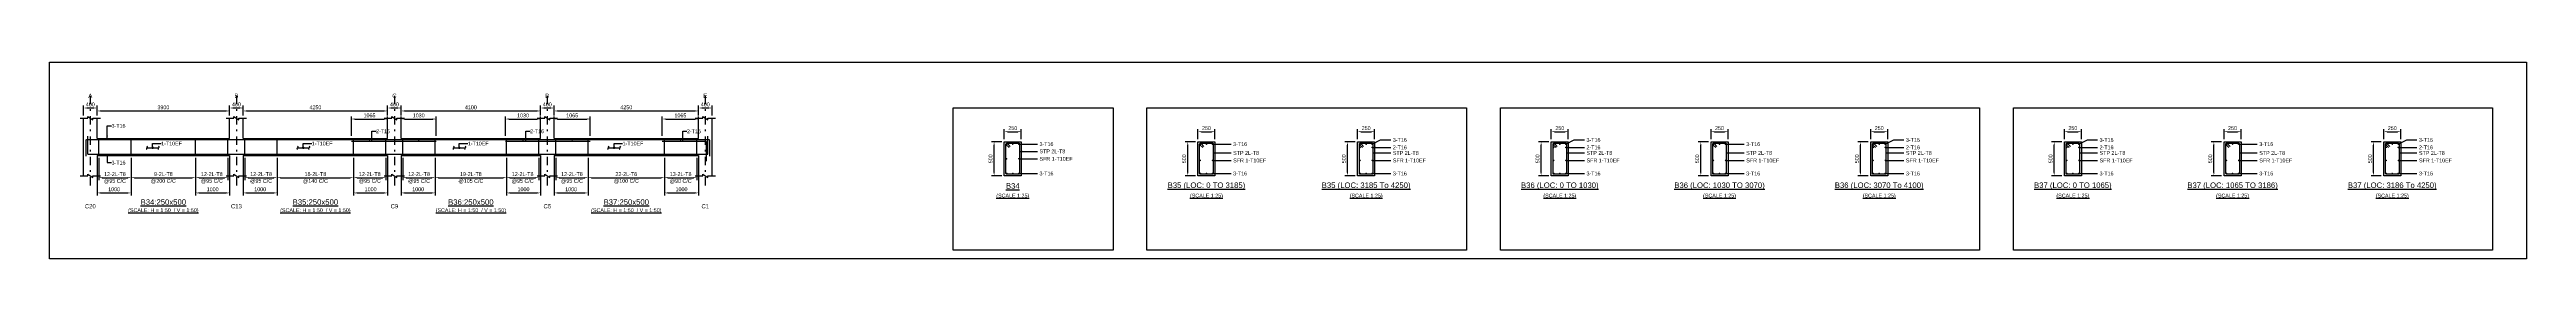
# Model space of a CAD drawing. Header units: inches. Extents: x -2000 to 143800, y -765100 to 3300.
# Drawn here: x -2000 to 143800, y -462200 to -450600 of the extents above; entities that cross this region are included whole.
import ezdxf
from ezdxf.enums import TextEntityAlignment as Align

# ---------------------------------------------------------------- set-up
doc = ezdxf.new("R2010")
doc.units = ezdxf.units.IN
doc.header["$LTSCALE"] = 1000
doc.header["$MEASUREMENT"] = 0
doc.linetypes.add('SCCenter', pattern=[1.2, 0.5, -0.3, 0.1, -0.3])
for name, color, linetype in [('Concrete Line', 2, 'Continuous'), ('Cut Line', 31, 'Continuous'), ('Dimension', 31, 'Continuous'), ('Grid', 8, 'Continuous'), ('Labels', 4, 'Continuous'), ('Labels_Support', 4, 'Continuous'), ('Link', 225, 'Continuous'), ('Reinforcement', 4, 'Continuous'), ('Schedule Border', 60, 'Continuous'), ('Spacer', 4, 'Continuous'), ('Text', 31, 'Continuous'), ('Text_Scale', 31, 'Continuous')]:
    doc.layers.add(name, color=color, linetype=linetype)
doc.styles.add('SC-SansSerif', font='SansSerif')
doc.styles.get("Standard").update_dxf_attribs({"font": 'txt.shx'})
doc.dimstyles.new('SCBBSDimStyl', dxfattribs={"dimtxt": 225, "dimasz": 200, "dimexe": 150, "dimexo": 150, "dimgap": 100, "dimtad": 1, "dimtoh": 1, "dimdec": 0, "dimzin": 0, "dimdsep": 46, "dimtxsty": 'SC-SansSerif', "dimcen": 0.09, "dimclrd": 8, "dimclre": 8, "dimclrt": 31, "dimadec": 0, "dimazin": 0, "dimtfac": 1, "dimtdec": 0, "dimtix": 1, "dimtofl": 0, "dimtmove": 0, "dimatfit": 3, "dimfxl": 1, "dimtolj": 1, "dimtzin": 0, "dimarcsym": 0})
doc.dimstyles.get("Standard").update_dxf_attribs({"dimtxt": 0.18, "dimasz": 225, "dimexe": 0.18, "dimexo": 0.0625, "dimgap": 0.09, "dimtad": 0, "dimtih": 1, "dimtoh": 1, "dimdec": 4, "dimzin": 0, "dimdsep": 46, "dimtxsty": 'Standard', "dimcen": 0.09, "dimadec": 0, "dimazin": 0, "dimtfac": 1, "dimtdec": 4, "dimtofl": 0, "dimtmove": 0, "dimatfit": 3, "dimfxl": 1, "dimtolj": 1, "dimtzin": 0, "dimarcsym": 0})

# ---------------------------------------------------------------- blocks, each defined once
blk = doc.blocks.new('*D303')
at = {"color": 8, "linetype": 'ByBlock', "lineweight": -2}
for p, q in [((900, -456250), (900, -457565)), ((2800, -456250), (2800, -457565)), ((1100, -457415), (2600, -457415))]:
    blk.add_line(p, q, dxfattribs=at)
at = {"color": 8}
for points in [[(900, -457415), (1100, -457382), (1100, -457448)], [(2800, -457415), (2600, -457448), (2600, -457382)]]:
    blk.add_solid(points, dxfattribs=at)
at = {"layer": 'DEFPOINTS', "color": 31}
for p in [(900, -456100), (2800, -456100), (900, -457415)]:
    blk.add_point(p, dxfattribs=at)
at = {"color": 31, "char_height": 225, "attachment_point": 5, "style": 'SC-SansSerif'}
for s, insert in [('\\A1;@95 C/C', (1850, -457628)), ('\\A1;12-2L-T8', (1850, -457202))]:
    blk.add_mtext(s, dxfattribs=dict(at, insert=insert))
blk = doc.blocks.new('*D304')
at = {"color": 8, "linetype": 'ByBlock', "lineweight": -2}
for p, q in [((800, -456250), (800, -458465)), ((2800, -456250), (2800, -458465)), ((1000, -458315), (2600, -458315))]:
    blk.add_line(p, q, dxfattribs=at)
at = {"color": 8}
for points in [[(800, -458315), (1000, -458282), (1000, -458348)], [(2800, -458315), (2600, -458348), (2600, -458282)]]:
    blk.add_solid(points, dxfattribs=at)
at = {"layer": 'DEFPOINTS', "color": 31}
for p in [(800, -456100), (2800, -456100), (800, -458315)]:
    blk.add_point(p, dxfattribs=at)
at = {"color": 31, "insert": (1800, -458102), "char_height": 225, "attachment_point": 5, "style": 'SC-SansSerif'}
blk.add_mtext('\\A1;1000', dxfattribs=at)
blk = doc.blocks.new('*D305')
at = {"color": 8, "linetype": 'ByBlock', "lineweight": -2}
for p, q in [((2800, -456250), (2800, -457565)), ((6600, -456250), (6600, -457565)), ((3000, -457415), (6400, -457415))]:
    blk.add_line(p, q, dxfattribs=at)
at = {"color": 8}
for points in [[(2800, -457415), (3000, -457382), (3000, -457448)], [(6600, -457415), (6400, -457448), (6400, -457382)]]:
    blk.add_solid(points, dxfattribs=at)
at = {"layer": 'DEFPOINTS', "color": 31}
for p in [(2800, -456100), (6600, -456100), (2800, -457415)]:
    blk.add_point(p, dxfattribs=at)
at = {"color": 31, "char_height": 225, "attachment_point": 5, "style": 'SC-SansSerif'}
for s, insert in [('\\A1;@200 C/C', (4700, -457628)), ('\\A1;9-2L-T8', (4700, -457202))]:
    blk.add_mtext(s, dxfattribs=dict(at, insert=insert))
blk = doc.blocks.new('*D306')
at = {"color": 8, "linetype": 'ByBlock', "lineweight": -2}
for p, q in [((6600, -456250), (6600, -457565)), ((8500, -456250), (8500, -457565)), ((6800, -457415), (8300, -457415))]:
    blk.add_line(p, q, dxfattribs=at)
at = {"color": 8}
for points in [[(6600, -457415), (6800, -457382), (6800, -457448)], [(8500, -457415), (8300, -457448), (8300, -457382)]]:
    blk.add_solid(points, dxfattribs=at)
at = {"layer": 'DEFPOINTS', "color": 31}
for p in [(6600, -456100), (8500, -456100), (6600, -457415)]:
    blk.add_point(p, dxfattribs=at)
at = {"color": 31, "char_height": 225, "attachment_point": 5, "style": 'SC-SansSerif'}
for s, insert in [('\\A1;@95 C/C', (7550, -457628)), ('\\A1;12-2L-T8', (7550, -457202))]:
    blk.add_mtext(s, dxfattribs=dict(at, insert=insert))
blk = doc.blocks.new('*D307')
at = {"color": 8, "linetype": 'ByBlock', "lineweight": -2}
for p, q in [((6600, -456250), (6600, -458465)), ((8600, -456250), (8600, -458465)), ((6800, -458315), (8400, -458315))]:
    blk.add_line(p, q, dxfattribs=at)
at = {"color": 8}
for points in [[(6600, -458315), (6800, -458282), (6800, -458348)], [(8600, -458315), (8400, -458348), (8400, -458282)]]:
    blk.add_solid(points, dxfattribs=at)
at = {"layer": 'DEFPOINTS', "color": 31}
for p in [(6600, -456100), (8600, -456100), (6600, -458315)]:
    blk.add_point(p, dxfattribs=at)
at = {"color": 31, "insert": (7600, -458102), "char_height": 225, "attachment_point": 5, "style": 'SC-SansSerif'}
blk.add_mtext('\\A1;1000', dxfattribs=at)
blk = doc.blocks.new('*D308')
at = {"color": 8, "linetype": 'ByBlock', "lineweight": -2}
for p, q in [((9500, -456250), (9500, -457565)), ((11400, -456250), (11400, -457565)), ((9700, -457415), (11200, -457415))]:
    blk.add_line(p, q, dxfattribs=at)
at = {"color": 8}
for points in [[(9500, -457415), (9700, -457382), (9700, -457448)], [(11400, -457415), (11200, -457448), (11200, -457382)]]:
    blk.add_solid(points, dxfattribs=at)
at = {"layer": 'DEFPOINTS', "color": 31}
for p in [(9500, -456100), (11400, -456100), (9500, -457415)]:
    blk.add_point(p, dxfattribs=at)
at = {"color": 31, "char_height": 225, "attachment_point": 5, "style": 'SC-SansSerif'}
for s, insert in [('\\A1;@95 C/C', (10450, -457628)), ('\\A1;12-2L-T8', (10450, -457202))]:
    blk.add_mtext(s, dxfattribs=dict(at, insert=insert))
blk = doc.blocks.new('*D309')
at = {"color": 8, "linetype": 'ByBlock', "lineweight": -2}
for p, q in [((9400, -456250), (9400, -458465)), ((11400, -456250), (11400, -458465)), ((9600, -458315), (11200, -458315))]:
    blk.add_line(p, q, dxfattribs=at)
at = {"color": 8}
for points in [[(9400, -458315), (9600, -458282), (9600, -458348)], [(11400, -458315), (11200, -458348), (11200, -458282)]]:
    blk.add_solid(points, dxfattribs=at)
at = {"layer": 'DEFPOINTS', "color": 31}
for p in [(9400, -456100), (11400, -456100), (9400, -458315)]:
    blk.add_point(p, dxfattribs=at)
at = {"color": 31, "insert": (10400, -458102), "char_height": 225, "attachment_point": 5, "style": 'SC-SansSerif'}
blk.add_mtext('\\A1;1000', dxfattribs=at)
blk = doc.blocks.new('*D310')
at = {"color": 8, "linetype": 'ByBlock', "lineweight": -2}
for p, q in [((11400, -456250), (11400, -457565)), ((15900, -456250), (15900, -457565)), ((11600, -457415), (15700, -457415))]:
    blk.add_line(p, q, dxfattribs=at)
at = {"color": 8}
for points in [[(11400, -457415), (11600, -457382), (11600, -457448)], [(15900, -457415), (15700, -457448), (15700, -457382)]]:
    blk.add_solid(points, dxfattribs=at)
at = {"layer": 'DEFPOINTS', "color": 31}
for p in [(11400, -456100), (15900, -456100), (11400, -457415)]:
    blk.add_point(p, dxfattribs=at)
at = {"color": 31, "char_height": 225, "attachment_point": 5, "style": 'SC-SansSerif'}
for s, insert in [('\\A1;@140 C/C', (13650, -457628)), ('\\A1;16-2L-T8', (13650, -457202))]:
    blk.add_mtext(s, dxfattribs=dict(at, insert=insert))
blk = doc.blocks.new('*D311')
at = {"color": 8, "linetype": 'ByBlock', "lineweight": -2}
for p, q in [((15900, -456250), (15900, -457565)), ((17800, -456250), (17800, -457565)), ((16100, -457415), (17600, -457415))]:
    blk.add_line(p, q, dxfattribs=at)
at = {"color": 8}
for points in [[(15900, -457415), (16100, -457382), (16100, -457448)], [(17800, -457415), (17600, -457448), (17600, -457382)]]:
    blk.add_solid(points, dxfattribs=at)
at = {"layer": 'DEFPOINTS', "color": 31}
for p in [(15900, -456100), (17800, -456100), (15900, -457415)]:
    blk.add_point(p, dxfattribs=at)
at = {"color": 31, "char_height": 225, "attachment_point": 5, "style": 'SC-SansSerif'}
for s, insert in [('\\A1;@95 C/C', (16850, -457628)), ('\\A1;12-2L-T8', (16850, -457202))]:
    blk.add_mtext(s, dxfattribs=dict(at, insert=insert))
blk = doc.blocks.new('*D312')
at = {"color": 8, "linetype": 'ByBlock', "lineweight": -2}
for p, q in [((15900, -456250), (15900, -458465)), ((17900, -456250), (17900, -458465)), ((16100, -458315), (17700, -458315))]:
    blk.add_line(p, q, dxfattribs=at)
at = {"color": 8}
for points in [[(15900, -458315), (16100, -458282), (16100, -458348)], [(17900, -458315), (17700, -458348), (17700, -458282)]]:
    blk.add_solid(points, dxfattribs=at)
at = {"layer": 'DEFPOINTS', "color": 31}
for p in [(15900, -456100), (17900, -456100), (15900, -458315)]:
    blk.add_point(p, dxfattribs=at)
at = {"color": 31, "insert": (16900, -458102), "char_height": 225, "attachment_point": 5, "style": 'SC-SansSerif'}
blk.add_mtext('\\A1;1000', dxfattribs=at)
blk = doc.blocks.new('*D313')
at = {"color": 8, "linetype": 'ByBlock', "lineweight": -2}
for p, q in [((18800, -456250), (18800, -457565)), ((20700, -456250), (20700, -457565)), ((19000, -457415), (20500, -457415))]:
    blk.add_line(p, q, dxfattribs=at)
at = {"color": 8}
for points in [[(18800, -457415), (19000, -457382), (19000, -457448)], [(20700, -457415), (20500, -457448), (20500, -457382)]]:
    blk.add_solid(points, dxfattribs=at)
at = {"layer": 'DEFPOINTS', "color": 31}
for p in [(18800, -456100), (20700, -456100), (18800, -457415)]:
    blk.add_point(p, dxfattribs=at)
at = {"color": 31, "char_height": 225, "attachment_point": 5, "style": 'SC-SansSerif'}
for s, insert in [('\\A1;@95 C/C', (19750, -457628)), ('\\A1;12-2L-T8', (19750, -457202))]:
    blk.add_mtext(s, dxfattribs=dict(at, insert=insert))
blk = doc.blocks.new('*D314')
at = {"color": 8, "linetype": 'ByBlock', "lineweight": -2}
for p, q in [((18700, -456250), (18700, -458465)), ((20700, -456250), (20700, -458465)), ((18900, -458315), (20500, -458315))]:
    blk.add_line(p, q, dxfattribs=at)
at = {"color": 8}
for points in [[(18700, -458315), (18900, -458282), (18900, -458348)], [(20700, -458315), (20500, -458348), (20500, -458282)]]:
    blk.add_solid(points, dxfattribs=at)
at = {"layer": 'DEFPOINTS', "color": 31}
for p in [(18700, -456100), (20700, -456100), (18700, -458315)]:
    blk.add_point(p, dxfattribs=at)
at = {"color": 31, "insert": (19700, -458102), "char_height": 225, "attachment_point": 5, "style": 'SC-SansSerif'}
blk.add_mtext('\\A1;1000', dxfattribs=at)
blk = doc.blocks.new('*D315')
at = {"color": 8, "linetype": 'ByBlock', "lineweight": -2}
for p, q in [((20700, -456250), (20700, -457565)), ((24900, -456250), (24900, -457565)), ((20900, -457415), (24700, -457415))]:
    blk.add_line(p, q, dxfattribs=at)
at = {"color": 8}
for points in [[(20700, -457415), (20900, -457382), (20900, -457448)], [(24900, -457415), (24700, -457448), (24700, -457382)]]:
    blk.add_solid(points, dxfattribs=at)
at = {"layer": 'DEFPOINTS', "color": 31}
for p in [(20700, -456100), (24900, -456100), (20700, -457415)]:
    blk.add_point(p, dxfattribs=at)
at = {"color": 31, "char_height": 225, "attachment_point": 5, "style": 'SC-SansSerif'}
for s, insert in [('\\A1;@105 C/C', (22800, -457628)), ('\\A1;19-2L-T8', (22800, -457202))]:
    blk.add_mtext(s, dxfattribs=dict(at, insert=insert))
blk = doc.blocks.new('*D316')
at = {"color": 8, "linetype": 'ByBlock', "lineweight": -2}
for p, q in [((24900, -456250), (24900, -457565)), ((26800, -456250), (26800, -457565)), ((25100, -457415), (26600, -457415))]:
    blk.add_line(p, q, dxfattribs=at)
at = {"color": 8}
for points in [[(24900, -457415), (25100, -457382), (25100, -457448)], [(26800, -457415), (26600, -457448), (26600, -457382)]]:
    blk.add_solid(points, dxfattribs=at)
at = {"layer": 'DEFPOINTS', "color": 31}
for p in [(24900, -456100), (26800, -456100), (24900, -457415)]:
    blk.add_point(p, dxfattribs=at)
at = {"color": 31, "char_height": 225, "attachment_point": 5, "style": 'SC-SansSerif'}
for s, insert in [('\\A1;@95 C/C', (25850, -457628)), ('\\A1;12-2L-T8', (25850, -457202))]:
    blk.add_mtext(s, dxfattribs=dict(at, insert=insert))
blk = doc.blocks.new('*D317')
at = {"color": 8, "linetype": 'ByBlock', "lineweight": -2}
for p, q in [((24900, -456250), (24900, -458465)), ((26900, -456250), (26900, -458465)), ((25100, -458315), (26700, -458315))]:
    blk.add_line(p, q, dxfattribs=at)
at = {"color": 8}
for points in [[(24900, -458315), (25100, -458282), (25100, -458348)], [(26900, -458315), (26700, -458348), (26700, -458282)]]:
    blk.add_solid(points, dxfattribs=at)
at = {"layer": 'DEFPOINTS', "color": 31}
for p in [(24900, -456100), (26900, -456100), (24900, -458315)]:
    blk.add_point(p, dxfattribs=at)
at = {"color": 31, "insert": (25900, -458102), "char_height": 225, "attachment_point": 5, "style": 'SC-SansSerif'}
blk.add_mtext('\\A1;1000', dxfattribs=at)
blk = doc.blocks.new('*D318')
at = {"color": 8, "linetype": 'ByBlock', "lineweight": -2}
for p, q in [((27800, -456250), (27800, -457565)), ((29700, -456250), (29700, -457565)), ((28000, -457415), (29500, -457415))]:
    blk.add_line(p, q, dxfattribs=at)
at = {"color": 8}
for points in [[(27800, -457415), (28000, -457382), (28000, -457448)], [(29700, -457415), (29500, -457448), (29500, -457382)]]:
    blk.add_solid(points, dxfattribs=at)
at = {"layer": 'DEFPOINTS', "color": 31}
for p in [(27800, -456100), (29700, -456100), (27800, -457415)]:
    blk.add_point(p, dxfattribs=at)
at = {"color": 31, "char_height": 225, "attachment_point": 5, "style": 'SC-SansSerif'}
for s, insert in [('\\A1;@95 C/C', (28750, -457628)), ('\\A1;12-2L-T8', (28750, -457202))]:
    blk.add_mtext(s, dxfattribs=dict(at, insert=insert))
blk = doc.blocks.new('*D319')
at = {"color": 8, "linetype": 'ByBlock', "lineweight": -2}
for p, q in [((27700, -456250), (27700, -458465)), ((29700, -456250), (29700, -458465)), ((27900, -458315), (29500, -458315))]:
    blk.add_line(p, q, dxfattribs=at)
at = {"color": 8}
for points in [[(27700, -458315), (27900, -458282), (27900, -458348)], [(29700, -458315), (29500, -458348), (29500, -458282)]]:
    blk.add_solid(points, dxfattribs=at)
at = {"layer": 'DEFPOINTS', "color": 31}
for p in [(27700, -456100), (29700, -456100), (27700, -458315)]:
    blk.add_point(p, dxfattribs=at)
at = {"color": 31, "insert": (28700, -458102), "char_height": 225, "attachment_point": 5, "style": 'SC-SansSerif'}
blk.add_mtext('\\A1;1000', dxfattribs=at)
blk = doc.blocks.new('*D320')
at = {"color": 8, "linetype": 'ByBlock', "lineweight": -2}
for p, q in [((29700, -456250), (29700, -457565)), ((34200, -456250), (34200, -457565)), ((29900, -457415), (34000, -457415))]:
    blk.add_line(p, q, dxfattribs=at)
at = {"color": 8}
for points in [[(29700, -457415), (29900, -457382), (29900, -457448)], [(34200, -457415), (34000, -457448), (34000, -457382)]]:
    blk.add_solid(points, dxfattribs=at)
at = {"layer": 'DEFPOINTS', "color": 31}
for p in [(29700, -456100), (34200, -456100), (29700, -457415)]:
    blk.add_point(p, dxfattribs=at)
at = {"color": 31, "char_height": 225, "attachment_point": 5, "style": 'SC-SansSerif'}
for s, insert in [('\\A1;@100 C/C', (31950, -457628)), ('\\A1;22-2L-T8', (31950, -457202))]:
    blk.add_mtext(s, dxfattribs=dict(at, insert=insert))
blk = doc.blocks.new('*D321')
at = {"color": 8, "linetype": 'ByBlock', "lineweight": -2}
for p, q in [((34200, -456250), (34200, -457565)), ((36100, -456250), (36100, -457565)), ((34400, -457415), (35900, -457415))]:
    blk.add_line(p, q, dxfattribs=at)
at = {"color": 8}
for points in [[(34200, -457415), (34400, -457382), (34400, -457448)], [(36100, -457415), (35900, -457448), (35900, -457382)]]:
    blk.add_solid(points, dxfattribs=at)
at = {"layer": 'DEFPOINTS', "color": 31}
for p in [(34200, -456100), (36100, -456100), (34200, -457415)]:
    blk.add_point(p, dxfattribs=at)
at = {"color": 31, "char_height": 225, "attachment_point": 5, "style": 'SC-SansSerif'}
for s, insert in [('\\A1;@90 C/C', (35150, -457628)), ('\\A1;13-2L-T8', (35150, -457202))]:
    blk.add_mtext(s, dxfattribs=dict(at, insert=insert))
blk = doc.blocks.new('*D322')
at = {"color": 8, "linetype": 'ByBlock', "lineweight": -2}
for p, q in [((34200, -456250), (34200, -458465)), ((36200, -456250), (36200, -458465)), ((34400, -458315), (36000, -458315))]:
    blk.add_line(p, q, dxfattribs=at)
at = {"color": 8}
for points in [[(34200, -458315), (34400, -458282), (34400, -458348)], [(36200, -458315), (36000, -458348), (36000, -458282)]]:
    blk.add_solid(points, dxfattribs=at)
at = {"layer": 'DEFPOINTS', "color": 31}
for p in [(34200, -456100), (36200, -456100), (34200, -458315)]:
    blk.add_point(p, dxfattribs=at)
at = {"color": 31, "insert": (35200, -458102), "char_height": 225, "attachment_point": 5, "style": 'SC-SansSerif'}
blk.add_mtext('\\A1;1000', dxfattribs=at)
blk = doc.blocks.new('*D323')
at = {"color": 8, "linetype": 'ByBlock', "lineweight": -2}
for p, q in [((15769, -454950), (15769, -453800)), ((15969, -453950), (17699, -453950)), ((17899, -454950), (17899, -453800))]:
    blk.add_line(p, q, dxfattribs=at)
at = {"color": 8}
for points in [[(15769, -453950), (15969, -453917), (15969, -453983)], [(17899, -453950), (17699, -453983), (17699, -453917)]]:
    blk.add_solid(points, dxfattribs=at)
at = {"layer": 'DEFPOINTS', "color": 31}
for p in [(15769, -453950), (15769, -455100), (17899, -455100)]:
    blk.add_point(p, dxfattribs=at)
at = {"color": 31, "insert": (16834, -453738), "char_height": 225, "attachment_point": 5, "style": 'SC-SansSerif'}
blk.add_mtext('\\A1;1065', dxfattribs=at)
blk = doc.blocks.new('*D324')
at = {"color": 8, "linetype": 'ByBlock', "lineweight": -2}
for p, q in [((18700, -454950), (18700, -453800)), ((18900, -453950), (20560, -453950)), ((20760, -454950), (20760, -453800))]:
    blk.add_line(p, q, dxfattribs=at)
at = {"color": 8}
for points in [[(18700, -453950), (18900, -453917), (18900, -453983)], [(20760, -453950), (20560, -453983), (20560, -453917)]]:
    blk.add_solid(points, dxfattribs=at)
at = {"layer": 'DEFPOINTS', "color": 31}
for p in [(18700, -453950), (18700, -455100), (20760, -455100)]:
    blk.add_point(p, dxfattribs=at)
at = {"color": 31, "insert": (19730, -453738), "char_height": 225, "attachment_point": 5, "style": 'SC-SansSerif'}
blk.add_mtext('\\A1;1030', dxfattribs=at)
blk = doc.blocks.new('*D325')
at = {"color": 8, "linetype": 'ByBlock', "lineweight": -2}
for p, q in [((24840, -454950), (24840, -453800)), ((25040, -453950), (26700, -453950)), ((26900, -454950), (26900, -453800))]:
    blk.add_line(p, q, dxfattribs=at)
at = {"color": 8}
for points in [[(24840, -453950), (25040, -453917), (25040, -453983)], [(26900, -453950), (26700, -453983), (26700, -453917)]]:
    blk.add_solid(points, dxfattribs=at)
at = {"layer": 'DEFPOINTS', "color": 31}
for p in [(24840, -453950), (24840, -455100), (26900, -455100)]:
    blk.add_point(p, dxfattribs=at)
at = {"color": 31, "insert": (25870, -453738), "char_height": 225, "attachment_point": 5, "style": 'SC-SansSerif'}
blk.add_mtext('\\A1;1030', dxfattribs=at)
blk = doc.blocks.new('*D326')
at = {"color": 8, "linetype": 'ByBlock', "lineweight": -2}
for p, q in [((27700, -454950), (27700, -453800)), ((27900, -453950), (29630, -453950)), ((29830, -454950), (29830, -453800))]:
    blk.add_line(p, q, dxfattribs=at)
at = {"color": 8}
for points in [[(27700, -453950), (27900, -453917), (27900, -453983)], [(29830, -453950), (29630, -453983), (29630, -453917)]]:
    blk.add_solid(points, dxfattribs=at)
at = {"layer": 'DEFPOINTS', "color": 31}
for p in [(27700, -453950), (27700, -455100), (29830, -455100)]:
    blk.add_point(p, dxfattribs=at)
at = {"color": 31, "insert": (28765, -453738), "char_height": 225, "attachment_point": 5, "style": 'SC-SansSerif'}
blk.add_mtext('\\A1;1065', dxfattribs=at)
blk = doc.blocks.new('*D327')
at = {"color": 8, "linetype": 'ByBlock', "lineweight": -2}
for p, q in [((34071, -454950), (34071, -453800)), ((34271, -453950), (36001, -453950)), ((36201, -454950), (36201, -453800))]:
    blk.add_line(p, q, dxfattribs=at)
at = {"color": 8}
for points in [[(34071, -453950), (34271, -453917), (34271, -453983)], [(36201, -453950), (36001, -453983), (36001, -453917)]]:
    blk.add_solid(points, dxfattribs=at)
at = {"layer": 'DEFPOINTS', "color": 31}
for p in [(34071, -453950), (34071, -455100), (36201, -455100)]:
    blk.add_point(p, dxfattribs=at)
at = {"color": 31, "insert": (35136, -453738), "char_height": 225, "attachment_point": 5, "style": 'SC-SansSerif'}
blk.add_mtext('\\A1;1065', dxfattribs=at)
blk = doc.blocks.new('*D328')
at = {"color": 8, "linetype": 'ByBlock', "lineweight": -2}
for p, q in [((54200, -455150), (54200, -454550)), ((54400, -454700), (55000, -454700)), ((55200, -455150), (55200, -454550))]:
    blk.add_line(p, q, dxfattribs=at)
at = {"color": 8}
for points in [[(54200, -454700), (54400, -454667), (54400, -454733)], [(55200, -454700), (55000, -454733), (55000, -454667)]]:
    blk.add_solid(points, dxfattribs=at)
at = {"layer": 'DEFPOINTS', "color": 31}
for p in [(54200, -454700), (54200, -455300), (55200, -455300)]:
    blk.add_point(p, dxfattribs=at)
at = {"color": 31, "insert": (54700, -454488), "char_height": 225, "attachment_point": 5, "style": 'SC-SansSerif'}
blk.add_mtext('\\A1;250', dxfattribs=at)
blk = doc.blocks.new('*D329')
at = {"color": 8, "linetype": 'ByBlock', "lineweight": -2}
for p, q in [((54050, -455300), (53450, -455300)), ((53600, -457100), (53600, -455500)), ((54050, -457300), (53450, -457300))]:
    blk.add_line(p, q, dxfattribs=at)
at = {"color": 8}
for points in [[(53600, -455300), (53633, -455500), (53567, -455500)], [(53600, -457300), (53567, -457100), (53633, -457100)]]:
    blk.add_solid(points, dxfattribs=at)
at = {"layer": 'DEFPOINTS', "color": 31}
for p in [(54200, -455300), (53600, -457300), (54200, -457300)]:
    blk.add_point(p, dxfattribs=at)
at = {"color": 31, "insert": (53388, -456300), "char_height": 225, "attachment_point": 5, "rotation": 90, "style": 'SC-SansSerif'}
blk.add_mtext('\\A1;500', dxfattribs=at)
blk = doc.blocks.new('*D330')
at = {"color": 8, "linetype": 'ByBlock', "lineweight": -2}
for p, q in [((65600, -455150), (65600, -454550)), ((65800, -454700), (66400, -454700)), ((66600, -455150), (66600, -454550))]:
    blk.add_line(p, q, dxfattribs=at)
at = {"color": 8}
for points in [[(65600, -454700), (65800, -454667), (65800, -454733)], [(66600, -454700), (66400, -454733), (66400, -454667)]]:
    blk.add_solid(points, dxfattribs=at)
at = {"layer": 'DEFPOINTS', "color": 31}
for p in [(65600, -454700), (65600, -455300), (66600, -455300)]:
    blk.add_point(p, dxfattribs=at)
at = {"color": 31, "insert": (66100, -454488), "char_height": 225, "attachment_point": 5, "style": 'SC-SansSerif'}
blk.add_mtext('\\A1;250', dxfattribs=at)
blk = doc.blocks.new('*D331')
at = {"color": 8, "linetype": 'ByBlock', "lineweight": -2}
for p, q in [((65450, -455300), (64850, -455300)), ((65000, -457100), (65000, -455500)), ((65450, -457300), (64850, -457300))]:
    blk.add_line(p, q, dxfattribs=at)
at = {"color": 8}
for points in [[(65000, -455300), (65033, -455500), (64967, -455500)], [(65000, -457300), (64967, -457100), (65033, -457100)]]:
    blk.add_solid(points, dxfattribs=at)
at = {"layer": 'DEFPOINTS', "color": 31}
for p in [(65600, -455300), (65000, -457300), (65600, -457300)]:
    blk.add_point(p, dxfattribs=at)
at = {"color": 31, "insert": (64788, -456300), "char_height": 225, "attachment_point": 5, "rotation": 90, "style": 'SC-SansSerif'}
blk.add_mtext('\\A1;500', dxfattribs=at)
blk = doc.blocks.new('*D332')
at = {"color": 8, "linetype": 'ByBlock', "lineweight": -2}
for p, q in [((75000, -455150), (75000, -454550)), ((75200, -454700), (75800, -454700)), ((76000, -455150), (76000, -454550))]:
    blk.add_line(p, q, dxfattribs=at)
at = {"color": 8}
for points in [[(75000, -454700), (75200, -454667), (75200, -454733)], [(76000, -454700), (75800, -454733), (75800, -454667)]]:
    blk.add_solid(points, dxfattribs=at)
at = {"layer": 'DEFPOINTS', "color": 31}
for p in [(75000, -454700), (75000, -455300), (76000, -455300)]:
    blk.add_point(p, dxfattribs=at)
at = {"color": 31, "insert": (75500, -454488), "char_height": 225, "attachment_point": 5, "style": 'SC-SansSerif'}
blk.add_mtext('\\A1;250', dxfattribs=at)
blk = doc.blocks.new('*D333')
at = {"color": 8, "linetype": 'ByBlock', "lineweight": -2}
for p, q in [((74850, -455300), (74250, -455300)), ((74400, -457100), (74400, -455500)), ((74850, -457300), (74250, -457300))]:
    blk.add_line(p, q, dxfattribs=at)
at = {"color": 8}
for points in [[(74400, -455300), (74433, -455500), (74367, -455500)], [(74400, -457300), (74367, -457100), (74433, -457100)]]:
    blk.add_solid(points, dxfattribs=at)
at = {"layer": 'DEFPOINTS', "color": 31}
for p in [(75000, -455300), (74400, -457300), (75000, -457300)]:
    blk.add_point(p, dxfattribs=at)
at = {"color": 31, "insert": (74188, -456300), "char_height": 225, "attachment_point": 5, "rotation": 90, "style": 'SC-SansSerif'}
blk.add_mtext('\\A1;500', dxfattribs=at)
blk = doc.blocks.new('*D334')
at = {"color": 8, "linetype": 'ByBlock', "lineweight": -2}
for p, q in [((86400, -455150), (86400, -454550)), ((86600, -454700), (87200, -454700)), ((87400, -455150), (87400, -454550))]:
    blk.add_line(p, q, dxfattribs=at)
at = {"color": 8}
for points in [[(86400, -454700), (86600, -454667), (86600, -454733)], [(87400, -454700), (87200, -454733), (87200, -454667)]]:
    blk.add_solid(points, dxfattribs=at)
at = {"layer": 'DEFPOINTS', "color": 31}
for p in [(86400, -454700), (86400, -455300), (87400, -455300)]:
    blk.add_point(p, dxfattribs=at)
at = {"color": 31, "insert": (86900, -454488), "char_height": 225, "attachment_point": 5, "style": 'SC-SansSerif'}
blk.add_mtext('\\A1;250', dxfattribs=at)
blk = doc.blocks.new('*D335')
at = {"color": 8, "linetype": 'ByBlock', "lineweight": -2}
for p, q in [((86250, -455300), (85650, -455300)), ((85800, -457100), (85800, -455500)), ((86250, -457300), (85650, -457300))]:
    blk.add_line(p, q, dxfattribs=at)
at = {"color": 8}
for points in [[(85800, -455300), (85833, -455500), (85767, -455500)], [(85800, -457300), (85767, -457100), (85833, -457100)]]:
    blk.add_solid(points, dxfattribs=at)
at = {"layer": 'DEFPOINTS', "color": 31}
for p in [(86400, -455300), (85800, -457300), (86400, -457300)]:
    blk.add_point(p, dxfattribs=at)
at = {"color": 31, "insert": (85588, -456300), "char_height": 225, "attachment_point": 5, "rotation": 90, "style": 'SC-SansSerif'}
blk.add_mtext('\\A1;500', dxfattribs=at)
blk = doc.blocks.new('*D336')
at = {"color": 8, "linetype": 'ByBlock', "lineweight": -2}
for p, q in [((95800, -455150), (95800, -454550)), ((96000, -454700), (96600, -454700)), ((96800, -455150), (96800, -454550))]:
    blk.add_line(p, q, dxfattribs=at)
at = {"color": 8}
for points in [[(95800, -454700), (96000, -454667), (96000, -454733)], [(96800, -454700), (96600, -454733), (96600, -454667)]]:
    blk.add_solid(points, dxfattribs=at)
at = {"layer": 'DEFPOINTS', "color": 31}
for p in [(95800, -454700), (95800, -455300), (96800, -455300)]:
    blk.add_point(p, dxfattribs=at)
at = {"color": 31, "insert": (96300, -454488), "char_height": 225, "attachment_point": 5, "style": 'SC-SansSerif'}
blk.add_mtext('\\A1;250', dxfattribs=at)
blk = doc.blocks.new('*D337')
at = {"color": 8, "linetype": 'ByBlock', "lineweight": -2}
for p, q in [((95650, -455300), (95050, -455300)), ((95200, -457100), (95200, -455500)), ((95650, -457300), (95050, -457300))]:
    blk.add_line(p, q, dxfattribs=at)
at = {"color": 8}
for points in [[(95200, -455300), (95233, -455500), (95167, -455500)], [(95200, -457300), (95167, -457100), (95233, -457100)]]:
    blk.add_solid(points, dxfattribs=at)
at = {"layer": 'DEFPOINTS', "color": 31}
for p in [(95800, -455300), (95200, -457300), (95800, -457300)]:
    blk.add_point(p, dxfattribs=at)
at = {"color": 31, "insert": (94988, -456300), "char_height": 225, "attachment_point": 5, "rotation": 90, "style": 'SC-SansSerif'}
blk.add_mtext('\\A1;500', dxfattribs=at)
blk = doc.blocks.new('*D338')
at = {"color": 8, "linetype": 'ByBlock', "lineweight": -2}
for p, q in [((105200, -455150), (105200, -454550)), ((105400, -454700), (106000, -454700)), ((106200, -455150), (106200, -454550))]:
    blk.add_line(p, q, dxfattribs=at)
at = {"color": 8}
for points in [[(105200, -454700), (105400, -454667), (105400, -454733)], [(106200, -454700), (106000, -454733), (106000, -454667)]]:
    blk.add_solid(points, dxfattribs=at)
at = {"layer": 'DEFPOINTS', "color": 31}
for p in [(105200, -454700), (105200, -455300), (106200, -455300)]:
    blk.add_point(p, dxfattribs=at)
at = {"color": 31, "insert": (105700, -454488), "char_height": 225, "attachment_point": 5, "style": 'SC-SansSerif'}
blk.add_mtext('\\A1;250', dxfattribs=at)
blk = doc.blocks.new('*D339')
at = {"color": 8, "linetype": 'ByBlock', "lineweight": -2}
for p, q in [((105050, -455300), (104450, -455300)), ((104600, -457100), (104600, -455500)), ((105050, -457300), (104450, -457300))]:
    blk.add_line(p, q, dxfattribs=at)
at = {"color": 8}
for points in [[(104600, -455300), (104633, -455500), (104567, -455500)], [(104600, -457300), (104567, -457100), (104633, -457100)]]:
    blk.add_solid(points, dxfattribs=at)
at = {"layer": 'DEFPOINTS', "color": 31}
for p in [(105200, -455300), (104600, -457300), (105200, -457300)]:
    blk.add_point(p, dxfattribs=at)
at = {"color": 31, "insert": (104388, -456300), "char_height": 225, "attachment_point": 5, "rotation": 90, "style": 'SC-SansSerif'}
blk.add_mtext('\\A1;500', dxfattribs=at)
blk = doc.blocks.new('*D340')
at = {"color": 8, "linetype": 'ByBlock', "lineweight": -2}
for p, q in [((116600, -455150), (116600, -454550)), ((116800, -454700), (117400, -454700)), ((117600, -455150), (117600, -454550))]:
    blk.add_line(p, q, dxfattribs=at)
at = {"color": 8}
for points in [[(116600, -454700), (116800, -454667), (116800, -454733)], [(117600, -454700), (117400, -454733), (117400, -454667)]]:
    blk.add_solid(points, dxfattribs=at)
at = {"layer": 'DEFPOINTS', "color": 31}
for p in [(116600, -454700), (116600, -455300), (117600, -455300)]:
    blk.add_point(p, dxfattribs=at)
at = {"color": 31, "insert": (117100, -454488), "char_height": 225, "attachment_point": 5, "style": 'SC-SansSerif'}
blk.add_mtext('\\A1;250', dxfattribs=at)
blk = doc.blocks.new('*D341')
at = {"color": 8, "linetype": 'ByBlock', "lineweight": -2}
for p, q in [((116450, -455300), (115850, -455300)), ((116000, -457100), (116000, -455500)), ((116450, -457300), (115850, -457300))]:
    blk.add_line(p, q, dxfattribs=at)
at = {"color": 8}
for points in [[(116000, -455300), (116033, -455500), (115967, -455500)], [(116000, -457300), (115967, -457100), (116033, -457100)]]:
    blk.add_solid(points, dxfattribs=at)
at = {"layer": 'DEFPOINTS', "color": 31}
for p in [(116600, -455300), (116000, -457300), (116600, -457300)]:
    blk.add_point(p, dxfattribs=at)
at = {"color": 31, "insert": (115788, -456300), "char_height": 225, "attachment_point": 5, "rotation": 90, "style": 'SC-SansSerif'}
blk.add_mtext('\\A1;500', dxfattribs=at)
blk = doc.blocks.new('*D342')
at = {"color": 8, "linetype": 'ByBlock', "lineweight": -2}
for p, q in [((126000, -455150), (126000, -454550)), ((126200, -454700), (126800, -454700)), ((127000, -455150), (127000, -454550))]:
    blk.add_line(p, q, dxfattribs=at)
at = {"color": 8}
for points in [[(126000, -454700), (126200, -454667), (126200, -454733)], [(127000, -454700), (126800, -454733), (126800, -454667)]]:
    blk.add_solid(points, dxfattribs=at)
at = {"layer": 'DEFPOINTS', "color": 31}
for p in [(126000, -454700), (126000, -455300), (127000, -455300)]:
    blk.add_point(p, dxfattribs=at)
at = {"color": 31, "insert": (126500, -454488), "char_height": 225, "attachment_point": 5, "style": 'SC-SansSerif'}
blk.add_mtext('\\A1;250', dxfattribs=at)
blk = doc.blocks.new('*D343')
at = {"color": 8, "linetype": 'ByBlock', "lineweight": -2}
for p, q in [((125850, -455300), (125250, -455300)), ((125400, -457100), (125400, -455500)), ((125850, -457300), (125250, -457300))]:
    blk.add_line(p, q, dxfattribs=at)
at = {"color": 8}
for points in [[(125400, -455300), (125433, -455500), (125367, -455500)], [(125400, -457300), (125367, -457100), (125433, -457100)]]:
    blk.add_solid(points, dxfattribs=at)
at = {"layer": 'DEFPOINTS', "color": 31}
for p in [(126000, -455300), (125400, -457300), (126000, -457300)]:
    blk.add_point(p, dxfattribs=at)
at = {"color": 31, "insert": (125188, -456300), "char_height": 225, "attachment_point": 5, "rotation": 90, "style": 'SC-SansSerif'}
blk.add_mtext('\\A1;500', dxfattribs=at)
blk = doc.blocks.new('*D344')
at = {"color": 8, "linetype": 'ByBlock', "lineweight": -2}
for p, q in [((135400, -455150), (135400, -454550)), ((135600, -454700), (136200, -454700)), ((136400, -455150), (136400, -454550))]:
    blk.add_line(p, q, dxfattribs=at)
at = {"color": 8}
for points in [[(135400, -454700), (135600, -454667), (135600, -454733)], [(136400, -454700), (136200, -454733), (136200, -454667)]]:
    blk.add_solid(points, dxfattribs=at)
at = {"layer": 'DEFPOINTS', "color": 31}
for p in [(135400, -454700), (135400, -455300), (136400, -455300)]:
    blk.add_point(p, dxfattribs=at)
at = {"color": 31, "insert": (135900, -454488), "char_height": 225, "attachment_point": 5, "style": 'SC-SansSerif'}
blk.add_mtext('\\A1;250', dxfattribs=at)
blk = doc.blocks.new('*D345')
at = {"color": 8, "linetype": 'ByBlock', "lineweight": -2}
for p, q in [((135250, -455300), (134650, -455300)), ((134800, -457100), (134800, -455500)), ((135250, -457300), (134650, -457300))]:
    blk.add_line(p, q, dxfattribs=at)
at = {"color": 8}
for points in [[(134800, -455300), (134833, -455500), (134767, -455500)], [(134800, -457300), (134767, -457100), (134833, -457100)]]:
    blk.add_solid(points, dxfattribs=at)
at = {"layer": 'DEFPOINTS', "color": 31}
for p in [(135400, -455300), (134800, -457300), (135400, -457300)]:
    blk.add_point(p, dxfattribs=at)
at = {"color": 31, "insert": (134588, -456300), "char_height": 225, "attachment_point": 5, "rotation": 90, "style": 'SC-SansSerif'}
blk.add_mtext('\\A1;500', dxfattribs=at)
blk = doc.blocks.new('*D346')
at = {"color": 8, "linetype": 'ByBlock', "lineweight": -2}
for p, q in [((800, -453750), (800, -453325)), ((8600, -453750), (8600, -453325)), ((1000, -453475), (8400, -453475))]:
    blk.add_line(p, q, dxfattribs=at)
at = {"color": 8}
for points in [[(800, -453475), (1000, -453442), (1000, -453508)], [(8600, -453475), (8400, -453508), (8400, -453442)]]:
    blk.add_solid(points, dxfattribs=at)
at = {"layer": 'DEFPOINTS', "color": 31}
for p in [(800, -453475), (800, -453900), (8600, -453900)]:
    blk.add_point(p, dxfattribs=at)
at = {"color": 31, "insert": (4700, -453262), "char_height": 225, "attachment_point": 5, "style": 'SC-SansSerif'}
blk.add_mtext('\\A1;3900', dxfattribs=at)
blk = doc.blocks.new('*D347')
at = {"color": 8, "linetype": 'ByBlock', "lineweight": -2}
for p, q in [((9400, -453750), (9400, -453325)), ((17900, -453750), (17900, -453325)), ((9600, -453475), (17700, -453475))]:
    blk.add_line(p, q, dxfattribs=at)
at = {"color": 8}
for points in [[(9400, -453475), (9600, -453442), (9600, -453508)], [(17900, -453475), (17700, -453508), (17700, -453442)]]:
    blk.add_solid(points, dxfattribs=at)
at = {"layer": 'DEFPOINTS', "color": 31}
for p in [(9400, -453475), (9400, -453900), (17900, -453900)]:
    blk.add_point(p, dxfattribs=at)
at = {"color": 31, "insert": (13650, -453262), "char_height": 225, "attachment_point": 5, "style": 'SC-SansSerif'}
blk.add_mtext('\\A1;4250', dxfattribs=at)
blk = doc.blocks.new('*D348')
at = {"color": 8, "linetype": 'ByBlock', "lineweight": -2}
for p, q in [((18700, -453750), (18700, -453325)), ((26900, -453750), (26900, -453325)), ((18900, -453475), (26700, -453475))]:
    blk.add_line(p, q, dxfattribs=at)
at = {"color": 8}
for points in [[(18700, -453475), (18900, -453442), (18900, -453508)], [(26900, -453475), (26700, -453508), (26700, -453442)]]:
    blk.add_solid(points, dxfattribs=at)
at = {"layer": 'DEFPOINTS', "color": 31}
for p in [(18700, -453475), (18700, -453900), (26900, -453900)]:
    blk.add_point(p, dxfattribs=at)
at = {"color": 31, "insert": (22800, -453262), "char_height": 225, "attachment_point": 5, "style": 'SC-SansSerif'}
blk.add_mtext('\\A1;4100', dxfattribs=at)
blk = doc.blocks.new('*D349')
at = {"color": 8, "linetype": 'ByBlock', "lineweight": -2}
for p, q in [((27700, -453750), (27700, -453325)), ((36200, -453750), (36200, -453325)), ((27900, -453475), (36000, -453475))]:
    blk.add_line(p, q, dxfattribs=at)
at = {"color": 8}
for points in [[(27700, -453475), (27900, -453442), (27900, -453508)], [(36200, -453475), (36000, -453508), (36000, -453442)]]:
    blk.add_solid(points, dxfattribs=at)
at = {"layer": 'DEFPOINTS', "color": 31}
for p in [(27700, -453475), (27700, -453900), (36200, -453900)]:
    blk.add_point(p, dxfattribs=at)
at = {"color": 31, "insert": (31950, -453262), "char_height": 225, "attachment_point": 5, "style": 'SC-SansSerif'}
blk.add_mtext('\\A1;4250', dxfattribs=at)
blk = doc.blocks.new('*D350')
at = {"color": 8, "linetype": 'ByBlock', "lineweight": -2}
for p, q in [((0, -453750), (0, -453150)), ((200, -453300), (600, -453300)), ((800, -453750), (800, -453150))]:
    blk.add_line(p, q, dxfattribs=at)
at = {"color": 8}
for points in [[(0, -453300), (200, -453267), (200, -453333)], [(800, -453300), (600, -453333), (600, -453267)]]:
    blk.add_solid(points, dxfattribs=at)
at = {"layer": 'DEFPOINTS', "color": 31}
for p in [(0, -453300), (0, -453900), (800, -453900)]:
    blk.add_point(p, dxfattribs=at)
at = {"color": 31, "insert": (400, -453088), "char_height": 225, "attachment_point": 5, "style": 'SC-SansSerif'}
blk.add_mtext('\\A1;400', dxfattribs=at)
blk = doc.blocks.new('*D351')
at = {"color": 8, "linetype": 'ByBlock', "lineweight": -2}
for p, q in [((8600, -453750), (8600, -453150)), ((8800, -453300), (9200, -453300)), ((9400, -453750), (9400, -453150))]:
    blk.add_line(p, q, dxfattribs=at)
at = {"color": 8}
for points in [[(8600, -453300), (8800, -453267), (8800, -453333)], [(9400, -453300), (9200, -453333), (9200, -453267)]]:
    blk.add_solid(points, dxfattribs=at)
at = {"layer": 'DEFPOINTS', "color": 31}
for p in [(8600, -453300), (8600, -453900), (9400, -453900)]:
    blk.add_point(p, dxfattribs=at)
at = {"color": 31, "insert": (9000, -453088), "char_height": 225, "attachment_point": 5, "style": 'SC-SansSerif'}
blk.add_mtext('\\A1;400', dxfattribs=at)
blk = doc.blocks.new('*D352')
at = {"color": 8, "linetype": 'ByBlock', "lineweight": -2}
for p, q in [((17900, -453750), (17900, -453150)), ((18100, -453300), (18500, -453300)), ((18700, -453750), (18700, -453150))]:
    blk.add_line(p, q, dxfattribs=at)
at = {"color": 8}
for points in [[(17900, -453300), (18100, -453267), (18100, -453333)], [(18700, -453300), (18500, -453333), (18500, -453267)]]:
    blk.add_solid(points, dxfattribs=at)
at = {"layer": 'DEFPOINTS', "color": 31}
for p in [(17900, -453300), (17900, -453900), (18700, -453900)]:
    blk.add_point(p, dxfattribs=at)
at = {"color": 31, "insert": (18300, -453088), "char_height": 225, "attachment_point": 5, "style": 'SC-SansSerif'}
blk.add_mtext('\\A1;400', dxfattribs=at)
blk = doc.blocks.new('*D353')
at = {"color": 8, "linetype": 'ByBlock', "lineweight": -2}
for p, q in [((26900, -453750), (26900, -453150)), ((27100, -453300), (27500, -453300)), ((27700, -453750), (27700, -453150))]:
    blk.add_line(p, q, dxfattribs=at)
at = {"color": 8}
for points in [[(26900, -453300), (27100, -453267), (27100, -453333)], [(27700, -453300), (27500, -453333), (27500, -453267)]]:
    blk.add_solid(points, dxfattribs=at)
at = {"layer": 'DEFPOINTS', "color": 31}
for p in [(26900, -453300), (26900, -453900), (27700, -453900)]:
    blk.add_point(p, dxfattribs=at)
at = {"color": 31, "insert": (27300, -453088), "char_height": 225, "attachment_point": 5, "style": 'SC-SansSerif'}
blk.add_mtext('\\A1;400', dxfattribs=at)
blk = doc.blocks.new('*D354')
at = {"color": 8, "linetype": 'ByBlock', "lineweight": -2}
for p, q in [((36200, -453750), (36200, -453150)), ((36400, -453300), (36800, -453300)), ((37000, -453750), (37000, -453150))]:
    blk.add_line(p, q, dxfattribs=at)
at = {"color": 8}
for points in [[(36200, -453300), (36400, -453267), (36400, -453333)], [(37000, -453300), (36800, -453333), (36800, -453267)]]:
    blk.add_solid(points, dxfattribs=at)
at = {"layer": 'DEFPOINTS', "color": 31}
for p in [(36200, -453300), (36200, -453900), (37000, -453900)]:
    blk.add_point(p, dxfattribs=at)
at = {"color": 31, "insert": (36600, -453088), "char_height": 225, "attachment_point": 5, "style": 'SC-SansSerif'}
blk.add_mtext('\\A1;400', dxfattribs=at)

msp = doc.modelspace()

# ---------------------------------------------------------------- linework, layer by layer
for points in [[(4070, -455648), (4070, -455398), (4570, -455398)], [(12932.5, -455648), (12932.5, -455398), (13432.5, -455398)], [(22120, -455648), (22120, -455398), (22620, -455398)], [(31232.5, -455648), (31232.5, -455398), (31732.5, -455398)]]:
    msp.add_lwpolyline(points)
at = {"layer": 'Concrete Line'}
for p, q in [((0, -457300), (0, -453900)), ((800, -455100), (800, -453900)), ((8600, -455100), (8600, -453900)), ((9400, -455100), (9400, -453900)), ((17900, -455100), (17900, -453900)), ((18700, -455100), (18700, -453900)), ((26900, -455100), (26900, -453900)), ((27700, -455100), (27700, -453900)), ((36200, -455100), (36200, -453900)), ((37000, -457300), (37000, -453900)), ((800, -456100), (800, -457300)), ((8600, -456100), (8600, -457300)), ((9400, -456100), (9400, -457300)), ((17900, -456100), (17900, -457300)), ((18700, -456100), (18700, -457300)), ((26900, -456100), (26900, -457300)), ((27700, -456100), (27700, -457300)), ((36200, -456100), (36200, -457300))]:
    msp.add_line(p, q, dxfattribs=at)
for points in [[(800, -455100), (8600, -455100)], [(800, -456100), (8600, -456100)], [(9400, -455100), (17900, -455100)], [(9400, -456100), (17900, -456100)], [(18700, -455100), (26900, -455100)], [(18700, -456100), (26900, -456100)], [(27700, -455100), (36200, -455100)], [(27700, -456100), (36200, -456100)]]:
    msp.add_lwpolyline(points, dxfattribs=at)
for points in [[(54200, -455300), (55200, -455300), (55200, -457300), (54200, -457300)], [(65600, -455300), (66600, -455300), (66600, -457300), (65600, -457300)], [(75000, -455300), (76000, -455300), (76000, -457300), (75000, -457300)], [(86400, -455300), (87400, -455300), (87400, -457300), (86400, -457300)], [(95800, -455300), (96800, -455300), (96800, -457300), (95800, -457300)], [(105200, -455300), (106200, -455300), (106200, -457300), (105200, -457300)], [(116600, -455300), (117600, -455300), (117600, -457300), (116600, -457300)], [(126000, -455300), (127000, -455300), (127000, -457300), (126000, -457300)], [(135400, -455300), (136400, -455300), (136400, -457300), (135400, -457300)]]:
    msp.add_lwpolyline(points, close=True, dxfattribs=at)
at = {"layer": 'Cut Line'}
for points in [[(-200, -453900), (250, -453900), (250, -453800), (550, -454000), (550, -453900), (1000, -453900)], [(8400, -453900), (8850, -453900), (8850, -453800), (9150, -454000), (9150, -453900), (9600, -453900)], [(17700, -453900), (18150, -453900), (18150, -453800), (18450, -454000), (18450, -453900), (18900, -453900)], [(26700, -453900), (27150, -453900), (27150, -453800), (27450, -454000), (27450, -453900), (27900, -453900)], [(36000, -453900), (36450, -453900), (36450, -453800), (36750, -454000), (36750, -453900), (37200, -453900)], [(-200, -457300), (250, -457300), (250, -457200), (550, -457400), (550, -457300), (1000, -457300)], [(8400, -457300), (8850, -457300), (8850, -457200), (9150, -457400), (9150, -457300), (9600, -457300)], [(17700, -457300), (18150, -457300), (18150, -457200), (18450, -457400), (18450, -457300), (18900, -457300)], [(26700, -457300), (27150, -457300), (27150, -457200), (27450, -457400), (27450, -457300), (27900, -457300)], [(36000, -457300), (36450, -457300), (36450, -457200), (36750, -457400), (36750, -457300), (37200, -457300)]]:
    msp.add_lwpolyline(points, dxfattribs=at)
at = {"layer": 'Dimension', "color": 8, "const_width": 75}
for points in [[(4032.5, -455648, 1), (4107.5, -455648, 1)], [(12895, -455648, 1), (12970, -455648, 1)], [(22082.5, -455648, 1), (22157.5, -455648, 1)], [(31195, -455648, 1), (31270, -455648, 1)]]:
    msp.add_lwpolyline(points, format="xyb", close=True, dxfattribs=at)
at = {"layer": 'Grid', "linetype": 'SCCenter'}
for p, q in [((400, -452575), (400, -458100)), ((9000, -452575), (9000, -458100)), ((18300, -452575), (18300, -458100)), ((27300, -452575), (27300, -458100)), ((36600, -452575), (36600, -458100))]:
    msp.add_line(p, q, dxfattribs=at)
at = {"layer": 'Grid'}
for centre in [(400, -452575), (9000, -452575), (18300, -452575), (27300, -452575), (36600, -452575)]:
    msp.add_circle(centre, 0, dxfattribs=at)
at = {"layer": 'Link'}
for p, q in [((900, -456050), (900, -455150)), ((2800, -456050), (2800, -455150)), ((6600, -456050), (6600, -455150)), ((8500, -456050), (8500, -455150)), ((9500, -456050), (9500, -455150)), ((11400, -456050), (11400, -455150)), ((15900, -456050), (15900, -455150)), ((17800, -456050), (17800, -455150)), ((18800, -456050), (18800, -455150)), ((20700, -456050), (20700, -455150)), ((24900, -456050), (24900, -455150)), ((26800, -456050), (26800, -455150)), ((27800, -456050), (27800, -455150)), ((29700, -456050), (29700, -455150)), ((34200, -456050), (34200, -455150)), ((36100, -456050), (36100, -455150))]:
    msp.add_line(p, q, dxfattribs=at)
for points in [[(54483.8, -455635.6), (54314.1, -455465.9, -0.66817864), (54348, -455384), (55052, -455384, -0.41421356), (55100, -455432), (55100, -457168, -0.41421356), (55052, -457216), (54348, -457216, -0.41421356), (54300, -457168), (54300, -455432, -0.66817864), (54381.9, -455398.1), (54551.6, -455567.8)], [(65883.8, -455635.6), (65714.1, -455465.9, -0.66817864), (65748, -455384), (66452, -455384, -0.41421356), (66500, -455432), (66500, -457168, -0.41421356), (66452, -457216), (65748, -457216, -0.41421356), (65700, -457168), (65700, -455432, -0.66817864), (65781.9, -455398.1), (65951.6, -455567.8)], [(75283.8, -455635.6), (75114.1, -455465.9, -0.66817864), (75148, -455384), (75852, -455384, -0.41421356), (75900, -455432), (75900, -457168, -0.41421356), (75852, -457216), (75148, -457216, -0.41421356), (75100, -457168), (75100, -455432, -0.66817864), (75181.9, -455398.1), (75351.6, -455567.8)], [(86683.8, -455635.6), (86514.1, -455465.9, -0.66817864), (86548, -455384), (87252, -455384, -0.41421356), (87300, -455432), (87300, -457168, -0.41421356), (87252, -457216), (86548, -457216, -0.41421356), (86500, -457168), (86500, -455432, -0.66817864), (86581.9, -455398.1), (86751.6, -455567.8)], [(96083.8, -455635.6), (95914.1, -455465.9, -0.66817864), (95948, -455384), (96652, -455384, -0.41421356), (96700, -455432), (96700, -457168, -0.41421356), (96652, -457216), (95948, -457216, -0.41421356), (95900, -457168), (95900, -455432, -0.66817864), (95981.9, -455398.1), (96151.6, -455567.8)], [(105483.8, -455635.6), (105314.1, -455465.9, -0.66817864), (105348, -455384), (106052, -455384, -0.41421356), (106100, -455432), (106100, -457168, -0.41421356), (106052, -457216), (105348, -457216, -0.41421356), (105300, -457168), (105300, -455432, -0.66817864), (105381.9, -455398.1), (105551.6, -455567.8)], [(116883.8, -455635.6), (116714.1, -455465.9, -0.66817864), (116748, -455384), (117452, -455384, -0.41421356), (117500, -455432), (117500, -457168, -0.41421356), (117452, -457216), (116748, -457216, -0.41421356), (116700, -457168), (116700, -455432, -0.66817864), (116781.9, -455398.1), (116951.6, -455567.8)], [(126283.8, -455635.6), (126114.1, -455465.9, -0.66817864), (126148, -455384), (126852, -455384, -0.41421356), (126900, -455432), (126900, -457168, -0.41421356), (126852, -457216), (126148, -457216, -0.41421356), (126100, -457168), (126100, -455432, -0.66817864), (126181.9, -455398.1), (126351.6, -455567.8)], [(135683.8, -455635.6), (135514.1, -455465.9, -0.66817864), (135548, -455384), (136252, -455384, -0.41421356), (136300, -455432), (136300, -457168, -0.41421356), (136252, -457216), (135548, -457216, -0.41421356), (135500, -457168), (135500, -455432, -0.66817864), (135581.9, -455398.1), (135751.6, -455567.8)]]:
    msp.add_lwpolyline(points, format="xyb", dxfattribs=at)
at = {"layer": 'Reinforcement'}
for points in [[(148, -456146), (148, -455216, -0.41421356), (198, -455166), (36802, -455166, -0.41421365), (36852, -455216), (36852, -456146)], [(244, -454958), (244, -455984, 0.41421356), (294, -456034), (36707, -456034, 0.41421365), (36757, -455984), (36757, -454958)], [(3725, -455548, -0.5), (3725, -455648, 0.5), (3725, -455748)], [(4415, -455548, -0.5), (4415, -455648, 0.5), (4415, -455748)], [(12587.5, -455548, -0.5), (12587.5, -455648, 0.5), (12587.5, -455748)], [(13277.5, -455548, -0.5), (13277.5, -455648, 0.5), (13277.5, -455748)], [(21775, -455548, -0.5), (21775, -455648, 0.5), (21775, -455748)], [(22465, -455548, -0.5), (22465, -455648, 0.5), (22465, -455748)], [(30887.5, -455548, -0.5), (30887.5, -455648, 0.5), (30887.5, -455748)], [(31577.5, -455548, -0.5), (31577.5, -455648, 0.5), (31577.5, -455748)], [(34070, -455262), (36610, -455262, -0.41421365), (36660, -455312), (36660, -456434)]]:
    msp.add_lwpolyline(points, format="xyb", dxfattribs=at)
for points in [[(3725, -455648), (4415, -455648)], [(12587.5, -455648), (13277.5, -455648)], [(15769, -455262), (20759, -455262)], [(21775, -455648), (22465, -455648)], [(24839, -455262), (29829, -455262)], [(30887.5, -455648), (31577.5, -455648)]]:
    msp.add_lwpolyline(points, dxfattribs=at)
for points, const_width in [([(54324, -455432, 1), (54372, -455432, 1)], 48), ([(54322, -456300, 1), (54366, -456300, 1)], 44), ([(54676, -455432, 1), (54724, -455432, 1)], 48), ([(55028, -455432, 1), (55076, -455432, 1)], 48), ([(55034, -456300, 1), (55078, -456300, 1)], 44), ([(65724, -455432, 1), (65772, -455432, 1)], 48), ([(65722, -456396, 1), (65766, -456396, 1)], 44), ([(66076, -455432, 1), (66124, -455432, 1)], 48), ([(66428, -455432, 1), (66476, -455432, 1)], 48), ([(66434, -456396, 1), (66478, -456396, 1)], 44), ([(75124, -455432, 1), (75172, -455432, 1)], 48), ([(75124, -455624, 1), (75172, -455624, 1)], 48), ([(75122, -456396, 1), (75166, -456396, 1)], 44), ([(75476, -455432, 1), (75524, -455432, 1)], 48), ([(75828, -455432, 1), (75876, -455432, 1)], 48), ([(75828, -455624, 1), (75876, -455624, 1)], 48), ([(75834, -456396, 1), (75878, -456396, 1)], 44), ([(86524, -455432, 1), (86572, -455432, 1)], 48), ([(86524, -455624, 1), (86572, -455624, 1)], 48), ([(86522, -456396, 1), (86566, -456396, 1)], 44), ([(86876, -455432, 1), (86924, -455432, 1)], 48), ([(87228, -455432, 1), (87276, -455432, 1)], 48), ([(87228, -455624, 1), (87276, -455624, 1)], 48), ([(87234, -456396, 1), (87278, -456396, 1)], 44), ([(95924, -455432, 1), (95972, -455432, 1)], 48), ([(95922, -456396, 1), (95966, -456396, 1)], 44), ([(96276, -455432, 1), (96324, -455432, 1)], 48), ([(96628, -455432, 1), (96676, -455432, 1)], 48), ([(96634, -456396, 1), (96678, -456396, 1)], 44), ([(105324, -455432, 1), (105372, -455432, 1)], 48), ([(105324, -455624, 1), (105372, -455624, 1)], 48), ([(105322, -456396, 1), (105366, -456396, 1)], 44), ([(105676, -455432, 1), (105724, -455432, 1)], 48), ([(106028, -455432, 1), (106076, -455432, 1)], 48), ([(106028, -455624, 1), (106076, -455624, 1)], 48), ([(106034, -456396, 1), (106078, -456396, 1)], 44), ([(116724, -455432, 1), (116772, -455432, 1)], 48), ([(116724, -455624, 1), (116772, -455624, 1)], 48), ([(116722, -456396, 1), (116766, -456396, 1)], 44), ([(117076, -455432, 1), (117124, -455432, 1)], 48), ([(117428, -455432, 1), (117476, -455432, 1)], 48), ([(117428, -455624, 1), (117476, -455624, 1)], 48), ([(117434, -456396, 1), (117478, -456396, 1)], 44), ([(126124, -455432, 1), (126172, -455432, 1)], 48), ([(126122, -456396, 1), (126166, -456396, 1)], 44), ([(126476, -455432, 1), (126524, -455432, 1)], 48), ([(126828, -455432, 1), (126876, -455432, 1)], 48), ([(126834, -456396, 1), (126878, -456396, 1)], 44), ([(135524, -455432, 1), (135572, -455432, 1)], 48), ([(135524, -455624, 1), (135572, -455624, 1)], 48), ([(135522, -456396, 1), (135566, -456396, 1)], 44), ([(135876, -455432, 1), (135924, -455432, 1)], 48), ([(136228, -455432, 1), (136276, -455432, 1)], 48), ([(136228, -455624, 1), (136276, -455624, 1)], 48), ([(136234, -456396, 1), (136278, -456396, 1)], 44), ([(54324, -457168, 1), (54372, -457168, 1)], 48), ([(54676, -457168, 1), (54724, -457168, 1)], 48), ([(55028, -457168, 1), (55076, -457168, 1)], 48), ([(65724, -457168, 1), (65772, -457168, 1)], 48), ([(66076, -457168, 1), (66124, -457168, 1)], 48), ([(66428, -457168, 1), (66476, -457168, 1)], 48), ([(75124, -457168, 1), (75172, -457168, 1)], 48), ([(75476, -457168, 1), (75524, -457168, 1)], 48), ([(75828, -457168, 1), (75876, -457168, 1)], 48), ([(86524, -457168, 1), (86572, -457168, 1)], 48), ([(86876, -457168, 1), (86924, -457168, 1)], 48), ([(87228, -457168, 1), (87276, -457168, 1)], 48), ([(95924, -457168, 1), (95972, -457168, 1)], 48), ([(96276, -457168, 1), (96324, -457168, 1)], 48), ([(96628, -457168, 1), (96676, -457168, 1)], 48), ([(105324, -457168, 1), (105372, -457168, 1)], 48), ([(105676, -457168, 1), (105724, -457168, 1)], 48), ([(106028, -457168, 1), (106076, -457168, 1)], 48), ([(116724, -457168, 1), (116772, -457168, 1)], 48), ([(117076, -457168, 1), (117124, -457168, 1)], 48), ([(117428, -457168, 1), (117476, -457168, 1)], 48), ([(126124, -457168, 1), (126172, -457168, 1)], 48), ([(126476, -457168, 1), (126524, -457168, 1)], 48), ([(126828, -457168, 1), (126876, -457168, 1)], 48), ([(135524, -457168, 1), (135572, -457168, 1)], 48), ([(135876, -457168, 1), (135924, -457168, 1)], 48), ([(136228, -457168, 1), (136276, -457168, 1)], 48)]:
    msp.add_lwpolyline(points, format="xyb", close=True, dxfattribs=dict(at, const_width=const_width))
at = {"layer": 'Schedule Border'}
for points in [[(-2000, -450600), (143800, -450600), (143800, -462200), (-2000, -462200)], [(51200, -453300), (60600, -453300), (60600, -461700), (51200, -461700)], [(62600, -453300), (81400, -453300), (81400, -461700), (62600, -461700)], [(83400, -453300), (111600, -453300), (111600, -461700), (83400, -461700)], [(113600, -453300), (141800, -453300), (141800, -461700), (113600, -461700)]]:
    msp.add_lwpolyline(points, close=True, dxfattribs=at)
at = {"layer": 'Spacer', "const_width": 32}
for points in [[(16818, -455214, 1), (16850, -455214, 1)], [(19713, -455214, 1), (19745, -455214, 1)], [(25853, -455214, 1), (25885, -455214, 1)], [(28748, -455214, 1), (28780, -455214, 1)], [(35119, -455214, 1), (35151, -455214, 1)]]:
    msp.add_lwpolyline(points, format="xyb", close=True, dxfattribs=at)

# ---------------------------------------------------------------- texts
at = {"layer": 'Dimension', "style": 'SC-SansSerif'}
for p in [(4570, -455398), (13432.5, -455398), (22620, -455398), (31732.5, -455398)]:
    msp.add_text('1-T10EF', height=225, dxfattribs=at).set_placement(p, align=Align.MIDDLE_LEFT)
at = {"layer": 'Grid', "style": 'SC-SansSerif'}
for s, p in [('A', (400, -452575)), ('B', (9000, -452575)), ('C', (18300, -452575)), ('D', (27300, -452575)), ('E', (36600, -452575))]:
    msp.add_text(s, height=250, dxfattribs=at).set_placement(p, align=Align.MIDDLE)
at = {"layer": 'Labels', "style": 'SC-SansSerif'}
for s, p in [('%%uB34', (54700, -457900)), ('%%uB35 (LOC: 0 TO 3185)', (66100, -457900)), ('%%uB35 (LOC: 3185 To 4250)', (75500, -457900)), ('%%uB36 (LOC: 0 TO 1030)', (86900, -457900)), ('%%uB36 (LOC: 1030 TO 3070)', (96300, -457900)), ('%%uB36 (LOC: 3070 To 4100)', (105700, -457900)), ('%%uB37 (LOC: 0 TO 1065)', (117100, -457900)), ('%%uB37 (LOC: 1065 TO 3186)', (126500, -457900)), ('%%uB37 (LOC: 3186 To 4250)', (135900, -457900))]:
    msp.add_text(s, height=325, dxfattribs=at).set_placement(p, align=Align.MIDDLE)
for s, p in [('%%uB34:250x500', (4700, -459115)), ('%%uB35:250x500', (13650, -459115)), ('%%uB36:250x500', (22800, -459115)), ('%%uB37:250x500', (31950, -459115))]:
    msp.add_text(s, height=325, dxfattribs=at).set_placement(p, align=Align.BOTTOM_CENTER)
at = {"layer": 'Labels_Support', "style": 'SC-SansSerif'}
for s, p in [('C20', (400, -459300)), ('C13', (9000, -459300)), ('C9', (18300, -459300)), ('C5', (27300, -459300)), ('C1', (36600, -459300))]:
    msp.add_text(s, height=250, dxfattribs=at).set_placement(p, align=Align.BOTTOM_CENTER)
at = {"layer": 'Text', "style": 'SC-SansSerif'}
for s, p in [('3-T16', (1650, -454350)), ('2-T16', (17219, -454675)), ('2-T16', (26289, -454675)), ('2-T16', (35520, -454675)), ('3-T16', (56272, -455432)), ('STP 2L-T8', (56272, -455860)), ('SFR 1-T10EF', (56276, -456300)), ('3-T16', (67672, -455432)), ('STP 2L-T8', (67672, -455956)), ('SFR 1-T10EF', (67676, -456396)), ('3-T16', (77072, -455184)), ('STP 2L-T8', (77072, -455956)), ('2-T16', (77072, -455624)), ('SFR 1-T10EF', (77076, -456396)), ('3-T16', (88472, -455184)), ('STP 2L-T8', (88472, -455956)), ('2-T16', (88472, -455624)), ('SFR 1-T10EF', (88476, -456396)), ('3-T16', (97872, -455432)), ('STP 2L-T8', (97872, -455956)), ('SFR 1-T10EF', (97876, -456396)), ('3-T16', (107272, -455184)), ('STP 2L-T8', (107272, -455956)), ('2-T16', (107272, -455624)), ('SFR 1-T10EF', (107276, -456396)), ('3-T16', (118672, -455184)), ('STP 2L-T8', (118672, -455956)), ('2-T16', (118672, -455624)), ('SFR 1-T10EF', (118676, -456396)), ('3-T16', (128072, -455432)), ('STP 2L-T8', (128072, -455956)), ('SFR 1-T10EF', (128076, -456396)), ('3-T16', (137472, -455184)), ('STP 2L-T8', (137472, -455956)), ('2-T16', (137472, -455624)), ('SFR 1-T10EF', (137476, -456396)), ('3-T16', (1650, -456525)), ('3-T16', (56272, -457168)), ('3-T16', (67672, -457168)), ('3-T16', (77072, -457168)), ('3-T16', (88472, -457168)), ('3-T16', (97872, -457168)), ('3-T16', (107272, -457168)), ('3-T16', (118672, -457168)), ('3-T16', (128072, -457168)), ('3-T16', (137472, -457168))]:
    msp.add_text(s, height=225, dxfattribs=at).set_placement(p, align=Align.MIDDLE_LEFT)
for p in [(54700, -458500), (66100, -458500), (75500, -458500), (86900, -458500), (96300, -458500), (105700, -458500), (117100, -458500), (126500, -458500), (135900, -458500)]:
    msp.add_text('%%u(SCALE 1:25)', height=225, dxfattribs=at).set_placement(p, align=Align.MIDDLE)
at = {"layer": 'Text_Scale', "style": 'SC-SansSerif'}
for p in [(4700, -459515), (13650, -459515), (22800, -459515), (31950, -459515)]:
    msp.add_text('%%u(SCALE: H = 1:50  / V = 1:50)', height=225, dxfattribs=at).set_placement(p, align=Align.BOTTOM_CENTER)

# ---------------------------------------------------------------- dimensions: what is measured, and where the dimension line sits
at = {"layer": 'Dimension'}
for base, p1, p2, text, picture, middle in [((800, -453300), (0, -453900), (800, -453900), '400', '*D350', (400, -453300)), ((8600, -453475), (800, -453900), (8600, -453900), '3900', '*D346', (4700, -453475)), ((9400, -453300), (8600, -453900), (9400, -453900), '400', '*D351', (9000, -453300)), ((17900, -453475), (9400, -453900), (17900, -453900), '4250', '*D347', (13650, -453475)), ((18700, -453300), (17900, -453900), (18700, -453900), '400', '*D352', (18300, -453300)), ((26900, -453475), (18700, -453900), (26900, -453900), '4100', '*D348', (22800, -453475)), ((27700, -453300), (26900, -453900), (27700, -453900), '400', '*D353', (27300, -453300)), ((36200, -453475), (27700, -453900), (36200, -453900), '4250', '*D349', (31950, -453475)), ((37000, -453300), (36200, -453900), (37000, -453900), '400', '*D354', (36600, -453300)), ((17899, -453950), (15769, -455100), (17899, -455100), '1065', '*D323', (16834, -453950)), ((20760, -453950), (18700, -455100), (20760, -455100), '1030', '*D324', (19730, -453950)), ((26900, -453950), (24840, -455100), (26900, -455100), '1030', '*D325', (25870, -453950)), ((29830, -453950), (27700, -455100), (29830, -455100), '1065', '*D326', (28765, -453950)), ((36201, -453950), (34071, -455100), (36201, -455100), '1065', '*D327', (35136, -453950)), ((2800, -458315), (800, -456100), (2800, -456100), '1000', '*D304', (1800, -458315)), ((2800, -457415), (900, -456100), (2800, -456100), '12-2L-T8\\X@95 C/C', '*D303', (1850, -457415)), ((6600, -457415), (2800, -456100), (6600, -456100), '9-2L-T8\\X@200 C/C', '*D305', (4700, -457415)), ((8500, -457415), (6600, -456100), (8500, -456100), '12-2L-T8\\X@95 C/C', '*D306', (7550, -457415)), ((8600, -458315), (6600, -456100), (8600, -456100), '1000', '*D307', (7600, -458315)), ((11400, -458315), (9400, -456100), (11400, -456100), '1000', '*D309', (10400, -458315)), ((11400, -457415), (9500, -456100), (11400, -456100), '12-2L-T8\\X@95 C/C', '*D308', (10450, -457415)), ((15900, -457415), (11400, -456100), (15900, -456100), '16-2L-T8\\X@140 C/C', '*D310', (13650, -457415)), ((17800, -457415), (15900, -456100), (17800, -456100), '12-2L-T8\\X@95 C/C', '*D311', (16850, -457415)), ((17900, -458315), (15900, -456100), (17900, -456100), '1000', '*D312', (16900, -458315)), ((20700, -458315), (18700, -456100), (20700, -456100), '1000', '*D314', (19700, -458315)), ((20700, -457415), (18800, -456100), (20700, -456100), '12-2L-T8\\X@95 C/C', '*D313', (19750, -457415)), ((24900, -457415), (20700, -456100), (24900, -456100), '19-2L-T8\\X@105 C/C', '*D315', (22800, -457415)), ((26800, -457415), (24900, -456100), (26800, -456100), '12-2L-T8\\X@95 C/C', '*D316', (25850, -457415)), ((26900, -458315), (24900, -456100), (26900, -456100), '1000', '*D317', (25900, -458315)), ((29700, -458315), (27700, -456100), (29700, -456100), '1000', '*D319', (28700, -458315)), ((29700, -457415), (27800, -456100), (29700, -456100), '12-2L-T8\\X@95 C/C', '*D318', (28750, -457415)), ((34200, -457415), (29700, -456100), (34200, -456100), '22-2L-T8\\X@100 C/C', '*D320', (31950, -457415)), ((36100, -457415), (34200, -456100), (36100, -456100), '13-2L-T8\\X@90 C/C', '*D321', (35150, -457415)), ((36200, -458315), (34200, -456100), (36200, -456100), '1000', '*D322', (35200, -458315))]:
    dim = msp.add_linear_dim(base=base, p1=p1, p2=p2, text=text, dimstyle='SCBBSDimStyl', dxfattribs=at)
    dim.commit()
    dim.dimension.update_dxf_attribs({"geometry": picture, "text_midpoint": middle})
for base, p1, p2, angle, text, picture, middle in [((55200, -454700), (54200, -455300), (55200, -455300), 0, '250', '*D328', (54700, -454700)), ((66600, -454700), (65600, -455300), (66600, -455300), 0, '250', '*D330', (66100, -454700)), ((76000, -454700), (75000, -455300), (76000, -455300), 0, '250', '*D332', (75500, -454700)), ((87400, -454700), (86400, -455300), (87400, -455300), 0, '250', '*D334', (86900, -454700)), ((96800, -454700), (95800, -455300), (96800, -455300), 0, '250', '*D336', (96300, -454700)), ((106200, -454700), (105200, -455300), (106200, -455300), 0, '250', '*D338', (105700, -454700)), ((117600, -454700), (116600, -455300), (117600, -455300), 0, '250', '*D340', (117100, -454700)), ((127000, -454700), (126000, -455300), (127000, -455300), 0, '250', '*D342', (126500, -454700)), ((136400, -454700), (135400, -455300), (136400, -455300), 0, '250', '*D344', (135900, -454700)), ((53600, -455300), (54200, -457300), (54200, -455300), 90, '500', '*D329', (53600, -456300)), ((65000, -455300), (65600, -457300), (65600, -455300), 90, '500', '*D331', (65000, -456300)), ((74400, -455300), (75000, -457300), (75000, -455300), 90, '500', '*D333', (74400, -456300)), ((85800, -455300), (86400, -457300), (86400, -455300), 90, '500', '*D335', (85800, -456300)), ((95200, -455300), (95800, -457300), (95800, -455300), 90, '500', '*D337', (95200, -456300)), ((104600, -455300), (105200, -457300), (105200, -455300), 90, '500', '*D339', (104600, -456300)), ((116000, -455300), (116600, -457300), (116600, -455300), 90, '500', '*D341', (116000, -456300)), ((125400, -455300), (126000, -457300), (126000, -455300), 90, '500', '*D343', (125400, -456300)), ((134800, -455300), (135400, -457300), (135400, -455300), 90, '500', '*D345', (134800, -456300))]:
    dim = msp.add_linear_dim(base=base, p1=p1, p2=p2, angle=angle, text=text, dimstyle='SCBBSDimStyl', override={"dimjust": 0}, dxfattribs=at)
    dim.commit()
    dim.dimension.update_dxf_attribs({"geometry": picture, "text_midpoint": middle, "dimtype": 129})

# ---------------------------------------------------------------- leaders
at = {"layer": 'Dimension', "color": 8}
for points, dimstyle in [([(1400, -455166), (1400, -454350), (1650, -454350)], 'Standard'), ([(16969, -455262), (16969, -454675), (17219, -454675)], 'Standard'), ([(26039, -455262), (26039, -454675), (26289, -454675)], 'Standard'), ([(35270, -455262), (35270, -454675), (35520, -454675)], 'Standard'), ([(1400, -456034), (1400, -456525), (1650, -456525)], 'Standard'), ([(55052, -455432), (55552, -455432), (56152, -455432)], 'SCBBSDimStyl'), ([(55056, -456300), (56156, -456300)], 'SCBBSDimStyl'), ([(55100, -455860), (56152, -455860)], 'SCBBSDimStyl'), ([(66452, -455432), (66952, -455432), (67552, -455432)], 'SCBBSDimStyl'), ([(66500, -455956), (67552, -455956)], 'SCBBSDimStyl'), ([(75852, -455432), (76352, -455184), (76952, -455184)], 'SCBBSDimStyl'), ([(75852, -455624), (76352, -455624), (76952, -455624)], 'SCBBSDimStyl'), ([(75900, -455956), (76952, -455956)], 'SCBBSDimStyl'), ([(87252, -455432), (87752, -455184), (88352, -455184)], 'SCBBSDimStyl'), ([(87252, -455624), (87752, -455624), (88352, -455624)], 'SCBBSDimStyl'), ([(87300, -455956), (88352, -455956)], 'SCBBSDimStyl'), ([(96652, -455432), (97152, -455432), (97752, -455432)], 'SCBBSDimStyl'), ([(96700, -455956), (97752, -455956)], 'SCBBSDimStyl'), ([(106052, -455432), (106552, -455184), (107152, -455184)], 'SCBBSDimStyl'), ([(106052, -455624), (106552, -455624), (107152, -455624)], 'SCBBSDimStyl'), ([(106100, -455956), (107152, -455956)], 'SCBBSDimStyl'), ([(117452, -455432), (117952, -455184), (118552, -455184)], 'SCBBSDimStyl'), ([(117452, -455624), (117952, -455624), (118552, -455624)], 'SCBBSDimStyl'), ([(117500, -455956), (118552, -455956)], 'SCBBSDimStyl'), ([(126852, -455432), (127352, -455432), (127952, -455432)], 'SCBBSDimStyl'), ([(126900, -455956), (127952, -455956)], 'SCBBSDimStyl'), ([(136252, -455432), (136752, -455184), (137352, -455184)], 'SCBBSDimStyl'), ([(136252, -455624), (136752, -455624), (137352, -455624)], 'SCBBSDimStyl'), ([(136300, -455956), (137352, -455956)], 'SCBBSDimStyl'), ([(55052, -457168), (55552, -457168), (56152, -457168)], 'SCBBSDimStyl'), ([(66452, -457168), (66952, -457168), (67552, -457168)], 'SCBBSDimStyl'), ([(66456, -456396), (67556, -456396)], 'SCBBSDimStyl'), ([(75852, -457168), (76352, -457168), (76952, -457168)], 'SCBBSDimStyl'), ([(75856, -456396), (76956, -456396)], 'SCBBSDimStyl'), ([(87252, -457168), (87752, -457168), (88352, -457168)], 'SCBBSDimStyl'), ([(87256, -456396), (88356, -456396)], 'SCBBSDimStyl'), ([(96652, -457168), (97152, -457168), (97752, -457168)], 'SCBBSDimStyl'), ([(96656, -456396), (97756, -456396)], 'SCBBSDimStyl'), ([(106052, -457168), (106552, -457168), (107152, -457168)], 'SCBBSDimStyl'), ([(106056, -456396), (107156, -456396)], 'SCBBSDimStyl'), ([(117452, -457168), (117952, -457168), (118552, -457168)], 'SCBBSDimStyl'), ([(117456, -456396), (118556, -456396)], 'SCBBSDimStyl'), ([(126852, -457168), (127352, -457168), (127952, -457168)], 'SCBBSDimStyl'), ([(126856, -456396), (127956, -456396)], 'SCBBSDimStyl'), ([(136252, -457168), (136752, -457168), (137352, -457168)], 'SCBBSDimStyl'), ([(136256, -456396), (137356, -456396)], 'SCBBSDimStyl')]:
    msp.add_leader(points, dimstyle=dimstyle, dxfattribs=at)

doc.saveas('drawing.dxf')
